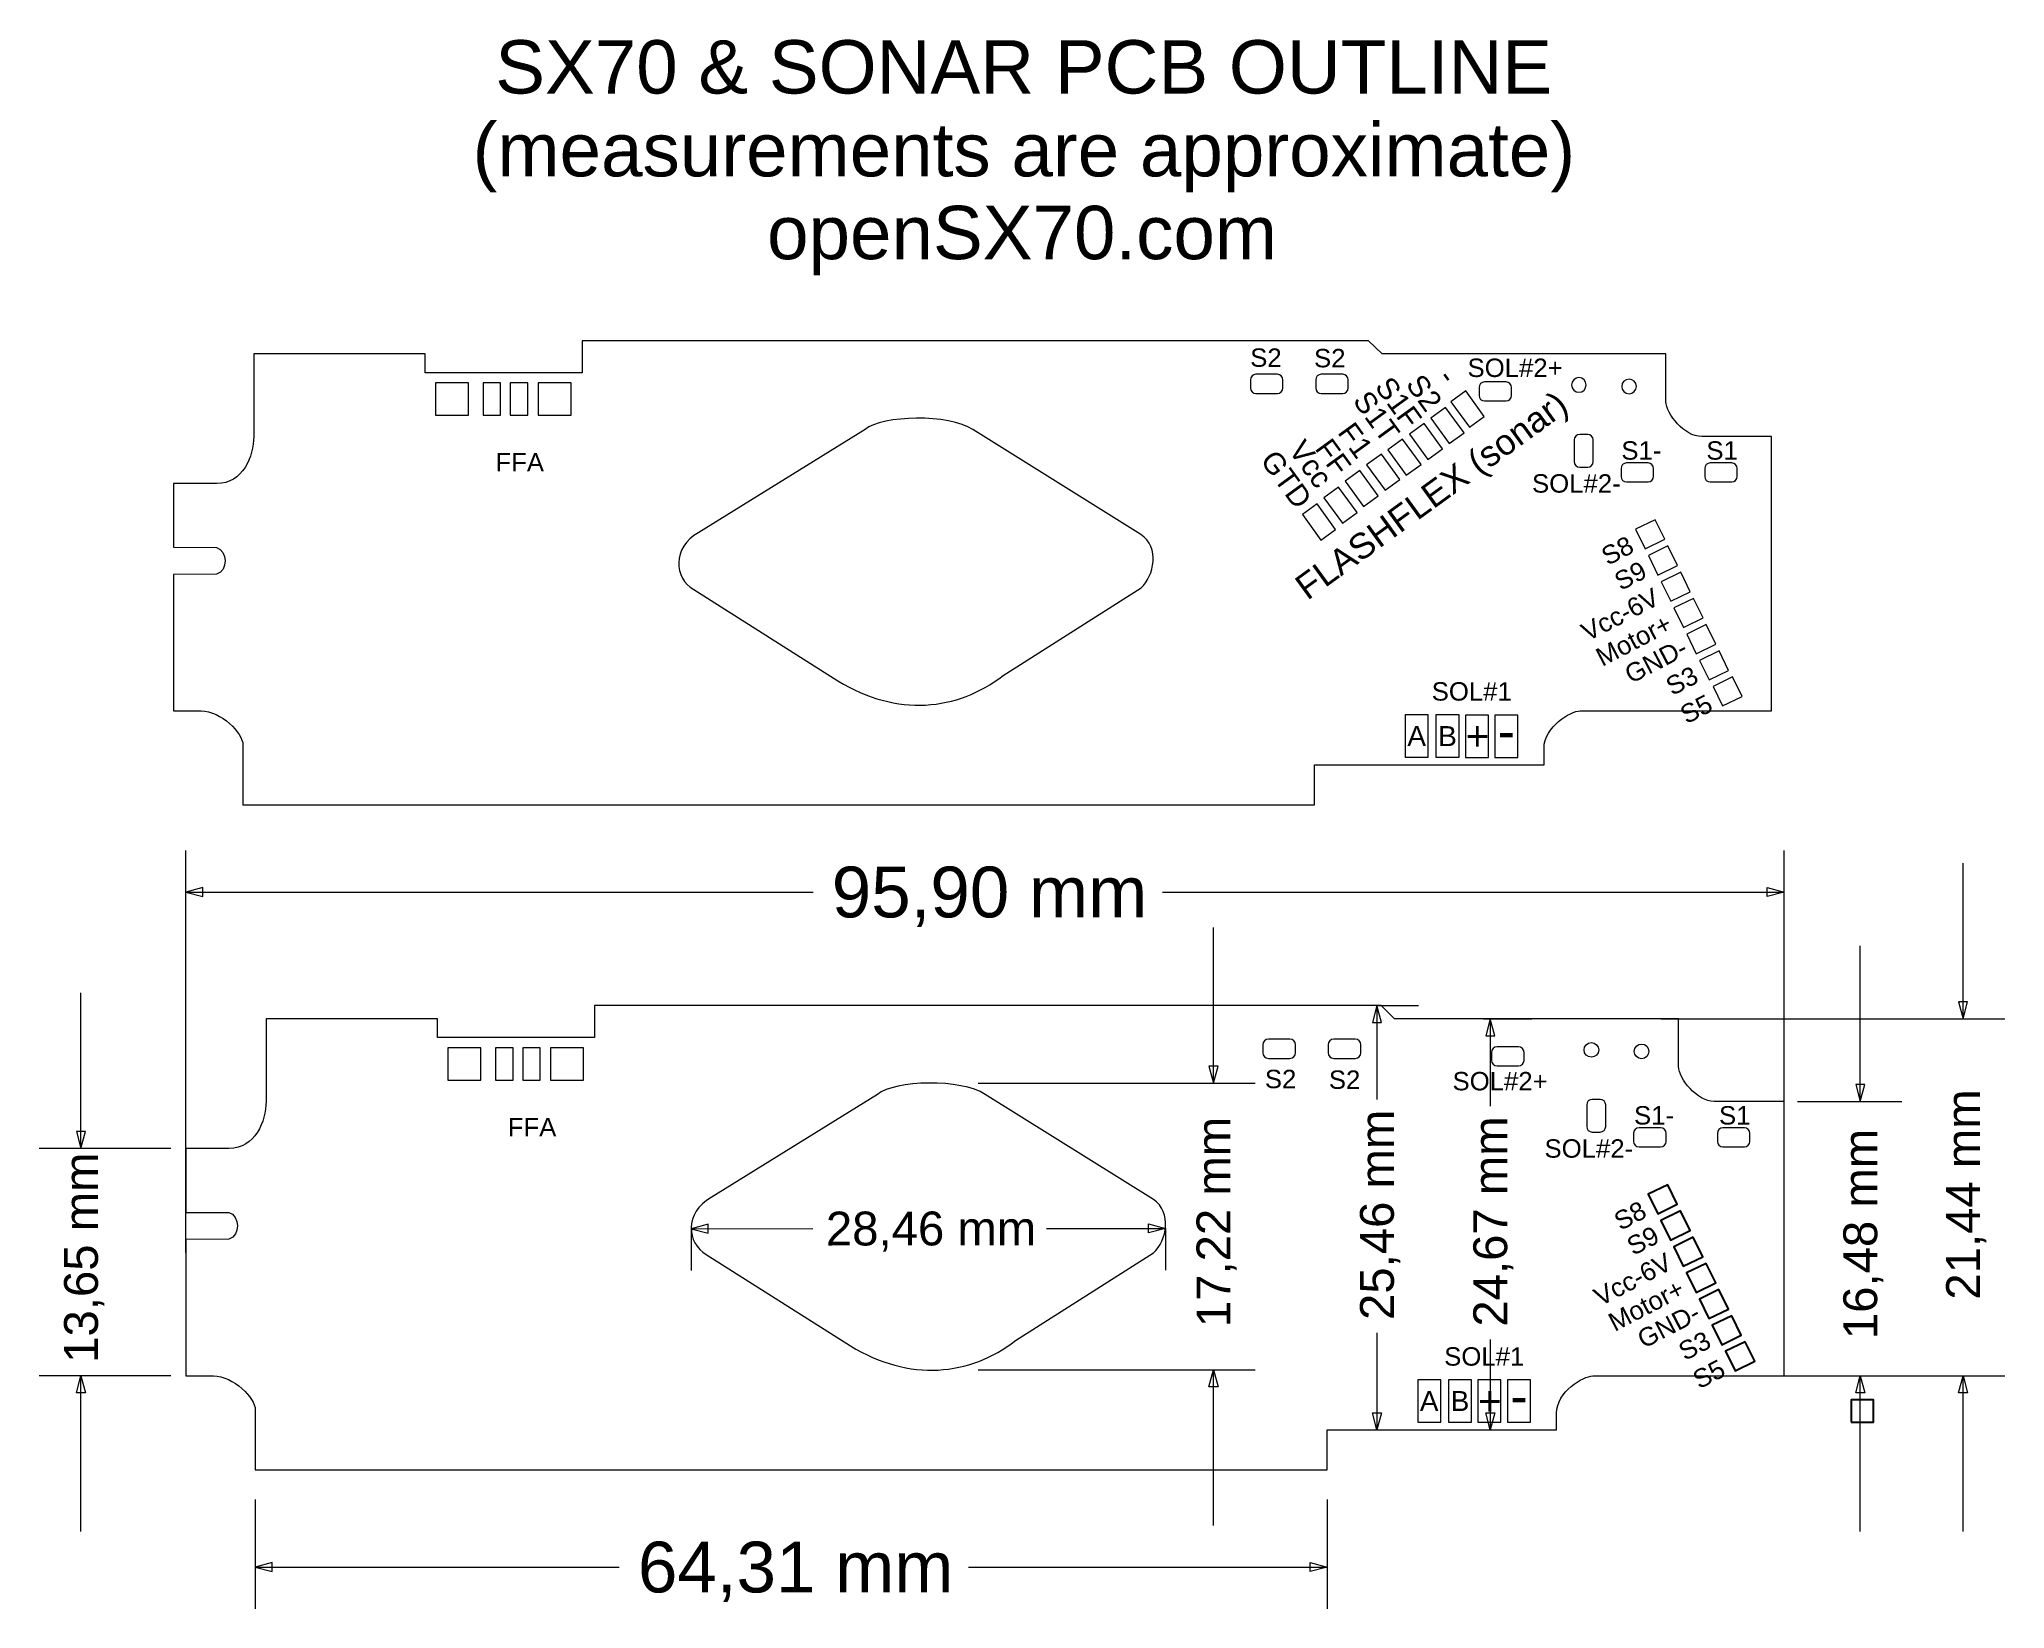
# Model space of a CAD drawing. Header units: millimetres. Extents: x -59 to 59, y -49 to 45.
import ezdxf
from ezdxf.lldxf.tags import DXFTag

# ---------------------------------------------------------------- set-up
doc = ezdxf.new("R2010")
doc.units = ezdxf.units.MM
doc.header["$MEASUREMENT"] = 0
doc.layers.add('Capa 1', color=7, linetype='Continuous')
doc.styles.add('0', font='arial.ttf', dxfattribs={"height": 1})
doc.styles.add('1', font='Arial', dxfattribs={"height": 1})
doc.styles.add('10', font='Arial', dxfattribs={"height": 1})
doc.styles.add('11', font='Arial', dxfattribs={"height": 1})
doc.styles.add('12', font='Arial', dxfattribs={"height": 1})
doc.styles.add('13', font='Arial', dxfattribs={"height": 1})
doc.styles.add('14', font='Arial', dxfattribs={"height": 1})
doc.styles.add('15', font='Arial', dxfattribs={"height": 1})
doc.styles.add('16', font='Arial', dxfattribs={"height": 1})
doc.styles.add('17', font='Arial', dxfattribs={"height": 1})
doc.styles.add('18', font='Arial', dxfattribs={"height": 1})
doc.styles.add('19', font='Arial', dxfattribs={"height": 1})
doc.styles.add('2', font='Arial', dxfattribs={"height": 1})
doc.styles.add('20', font='Arial', dxfattribs={"height": 1})
doc.styles.add('21', font='Arial', dxfattribs={"height": 1})
doc.styles.add('22', font='Arial', dxfattribs={"height": 1})
doc.styles.add('23', font='Arial', dxfattribs={"height": 1})
doc.styles.add('24', font='Arial', dxfattribs={"height": 1})
doc.styles.add('25', font='Arial', dxfattribs={"height": 1})
doc.styles.add('26', font='Arial', dxfattribs={"height": 1})
doc.styles.add('27', font='Arial', dxfattribs={"height": 1})
doc.styles.add('28', font='Arial', dxfattribs={"height": 1})
doc.styles.add('29', font='Arial', dxfattribs={"height": 1})
doc.styles.add('3', font='Arial', dxfattribs={"height": 1})
doc.styles.add('30', font='Arial', dxfattribs={"height": 1})
doc.styles.add('31', font='Arial', dxfattribs={"height": 1})
doc.styles.add('32', font='Arial', dxfattribs={"height": 1})
doc.styles.add('33', font='Arial', dxfattribs={"height": 1})
doc.styles.add('34', font='Arial', dxfattribs={"height": 1})
doc.styles.add('35', font='Arial', dxfattribs={"height": 1})
doc.styles.add('36', font='Arial', dxfattribs={"height": 1})
doc.styles.add('37', font='Arial', dxfattribs={"height": 1})
doc.styles.add('38', font='Arial', dxfattribs={"height": 1})
doc.styles.add('39', font='Arial', dxfattribs={"height": 1})
doc.styles.add('4', font='Arial', dxfattribs={"height": 1})
doc.styles.add('40', font='Arial', dxfattribs={"height": 1})
doc.styles.add('41', font='Arial', dxfattribs={"height": 1})
doc.styles.add('42', font='Arial', dxfattribs={"height": 1})
doc.styles.add('43', font='Arial', dxfattribs={"height": 1})
doc.styles.add('44', font='Arial', dxfattribs={"height": 1})
doc.styles.add('45', font='Arial', dxfattribs={"height": 1})
doc.styles.add('46', font='Arial', dxfattribs={"height": 1})
doc.styles.add('47', font='Arial', dxfattribs={"height": 1})
doc.styles.add('48', font='Arial', dxfattribs={"height": 1})
doc.styles.add('49', font='Arial', dxfattribs={"height": 1})
doc.styles.add('5', font='Arial', dxfattribs={"height": 1})
doc.styles.add('50', font='Arial', dxfattribs={"height": 1})
doc.styles.add('51', font='Arial', dxfattribs={"height": 1})
doc.styles.add('52', font='Arial', dxfattribs={"height": 1})
doc.styles.add('53', font='Arial', dxfattribs={"height": 1})
doc.styles.add('54', font='Arial', dxfattribs={"height": 1})
doc.styles.add('55', font='Arial', dxfattribs={"height": 1})
doc.styles.add('56', font='Arial', dxfattribs={"height": 1})
doc.styles.add('57', font='Arial', dxfattribs={"height": 1})
doc.styles.add('58', font='Arial', dxfattribs={"height": 1})
doc.styles.add('6', font='Arial', dxfattribs={"height": 1})
doc.styles.add('7', font='Arial', dxfattribs={"height": 1})
doc.styles.add('8', font='Arial', dxfattribs={"height": 1})
doc.styles.add('9', font='Arial', dxfattribs={"height": 1})
tags = doc.linetypes.add('New Line1', pattern=[0.2, 0.1, -0.1]).pattern_tags.tags
tags[6:7] = [DXFTag(74, 4), DXFTag(75, 0), DXFTag(340, '0'), DXFTag(46, 1.0), DXFTag(50, 0.0), DXFTag(44, 0.0), DXFTag(45, 0.0)]
tags[4:5] = [DXFTag(74, 4), DXFTag(75, 0), DXFTag(340, '0'), DXFTag(46, 1.0), DXFTag(50, 0.0), DXFTag(44, 0.0), DXFTag(45, 0.0)]
tags = doc.linetypes.add('New Line2', pattern=[0.2, 0.1, -0.1]).pattern_tags.tags
tags[6:7] = [DXFTag(74, 4), DXFTag(75, 0), DXFTag(340, '0'), DXFTag(46, 1.0), DXFTag(50, 0.0), DXFTag(44, 0.0), DXFTag(45, 0.0)]
tags[4:5] = [DXFTag(74, 4), DXFTag(75, 0), DXFTag(340, '0'), DXFTag(46, 1.0), DXFTag(50, 0.0), DXFTag(44, 0.0), DXFTag(45, 0.0)]
tags = doc.linetypes.add('New Line3', pattern=[0.2, 0.1, -0.1]).pattern_tags.tags
tags[6:7] = [DXFTag(74, 4), DXFTag(75, 0), DXFTag(340, '0'), DXFTag(46, 1.0), DXFTag(50, 0.0), DXFTag(44, 0.0), DXFTag(45, 0.0)]
tags[4:5] = [DXFTag(74, 4), DXFTag(75, 0), DXFTag(340, '0'), DXFTag(46, 1.0), DXFTag(50, 0.0), DXFTag(44, 0.0), DXFTag(45, 0.0)]
tags = doc.linetypes.add('New Line4', pattern=[0.2, 0.1, -0.1]).pattern_tags.tags
tags[6:7] = [DXFTag(74, 4), DXFTag(75, 0), DXFTag(340, '0'), DXFTag(46, 1.0), DXFTag(50, 0.0), DXFTag(44, 0.0), DXFTag(45, 0.0)]
tags[4:5] = [DXFTag(74, 4), DXFTag(75, 0), DXFTag(340, '0'), DXFTag(46, 1.0), DXFTag(50, 0.0), DXFTag(44, 0.0), DXFTag(45, 0.0)]
tags = doc.linetypes.add('New Line5', pattern=[0.2, 0.1, -0.1]).pattern_tags.tags
tags[6:7] = [DXFTag(74, 4), DXFTag(75, 0), DXFTag(340, '0'), DXFTag(46, 1.0), DXFTag(50, 0.0), DXFTag(44, 0.0), DXFTag(45, 0.0)]
tags[4:5] = [DXFTag(74, 4), DXFTag(75, 0), DXFTag(340, '0'), DXFTag(46, 1.0), DXFTag(50, 0.0), DXFTag(44, 0.0), DXFTag(45, 0.0)]
tags = doc.linetypes.add('New Line6', pattern=[0.2, 0.1, -0.1]).pattern_tags.tags
tags[6:7] = [DXFTag(74, 4), DXFTag(75, 0), DXFTag(340, '0'), DXFTag(46, 1.0), DXFTag(50, 0.0), DXFTag(44, 0.0), DXFTag(45, 0.0)]
tags[4:5] = [DXFTag(74, 4), DXFTag(75, 0), DXFTag(340, '0'), DXFTag(46, 1.0), DXFTag(50, 0.0), DXFTag(44, 0.0), DXFTag(45, 0.0)]
tags = doc.linetypes.add('New Line7', pattern=[0.2, 0.1, -0.1]).pattern_tags.tags
tags[6:7] = [DXFTag(74, 4), DXFTag(75, 0), DXFTag(340, '0'), DXFTag(46, 1.0), DXFTag(50, 0.0), DXFTag(44, 0.0), DXFTag(45, 0.0)]
tags[4:5] = [DXFTag(74, 4), DXFTag(75, 0), DXFTag(340, '0'), DXFTag(46, 1.0), DXFTag(50, 0.0), DXFTag(44, 0.0), DXFTag(45, 0.0)]
tags = doc.linetypes.add('New Line8', pattern=[0.2, 0.1, -0.1]).pattern_tags.tags
tags[6:7] = [DXFTag(74, 4), DXFTag(75, 0), DXFTag(340, '0'), DXFTag(46, 1.0), DXFTag(50, 0.0), DXFTag(44, 0.0), DXFTag(45, 0.0)]
tags[4:5] = [DXFTag(74, 4), DXFTag(75, 0), DXFTag(340, '0'), DXFTag(46, 1.0), DXFTag(50, 0.0), DXFTag(44, 0.0), DXFTag(45, 0.0)]

msp = doc.modelspace()

# ---------------------------------------------------------------- texts
at = {"layer": 'Capa 1'}
for s, style, p in [('SX70 & SONAR PCB OUTLINE', '26', (-31.52, 41.49)), ('(measurements are approximate)', '27', (-32.88, 36.52)), ('openSX70.com', '28', (-15.21, 31.55))]:
    msp.add_text(s, height=3.2037, dxfattribs=dict(at, style=style)).set_placement(p)
at = {"layer": 'Capa 1', "color": 254}
for s, height, style, p in [('S2', 1.105, '37', (13.78, 25.09)), ('S2', 1.105, '38', (17.61, 25.06)), ('SOL#2+', 1.105, '30', (26.82, 24.48)), ('FFA', 1.105, '47', (-31.51, 18.81)), ('A', 1.2, '32', (23.21, 2.34)), ('B', 1.2, '33', (25.06, 2.33)), ('S2', 1.105, '8', (14.66, -18.2)), ('S2', 1.105, '9', (18.5, -18.24)), ('SOL#2+', 1.105, '1', (25.92, -18.33)), ('FFA', 1.105, '18', (-30.77, -21.09)), ('A', 1.2, '3', (23.96, -37.57)), ('B', 1.2, '4', (25.81, -37.57))]:
    msp.add_text(s, height=height, dxfattribs=dict(at, style=style)).set_placement(p)
at = {"layer": 'Capa 1', "oblique": 0}
for s, height, rotation, style, p in [('S1T', 1.27, -54, '53', (19.89, 23.05)), ('S1F', 1.27, -54, '54', (21.21, 23.89)), ('S2', 1.27, -54, '55', (23.07, 24.04)), ('-', 1.27, -54, '56', (24.98, 24.42)), ('FLASHFLEX (sonar)', 1.5224, 36, '48', (17.21, 11.04)), ('F1', 1.27, -54, '52', (18.98, 21.15)), ('Vcc', 1.27, -54, '50', (16.03, 20.09)), ('FF', 1.27, -54, '51', (17.61, 20.18)), ('GTD', 1.27, -54, '49', (14.34, 19.48))]:
    msp.add_text(s, height=height, rotation=rotation, dxfattribs=dict(at, style=style)).set_placement(p)
at = {"layer": 'Capa 1', "color": 253}
for s, height, style, p in [('S1-', 1.105, '29', (36.05, 19.52)), ('S1', 1.105, '46', (41.15, 19.52)), ('SOL#2-', 1.105, '31', (30.69, 17.54)), ('SOL#1', 1.105, '36', (24.67, 5.06)), ('+', 1.74, '34', (26.7, 2.07)), ('-', 2.23, '35', (28.63, 2.12)), ('S1-', 1.105, '0', (36.81, -20.38)), ('S1', 1.105, '17', (41.91, -20.38)), ('SOL#2-', 1.105, '2', (31.44, -22.37)), ('SOL#1', 1.105, '7', (25.42, -34.85)), ('+', 1.74, '5', (27.45, -37.84)), ('-', 2.23, '6', (29.38, -37.78))]:
    msp.add_text(s, height=height, dxfattribs=dict(at, style=style)).set_placement(p)
at = {"layer": 'Capa 1', "color": 253, "oblique": 0}
for s, style, p in [('S8', '39', (35.23, 13.14)), ('S9', '41', (36.01, 11.63)), ('Vcc-6V', '42', (34.02, 8.59)), ('Motor+', '43', (34.9, 7.08)), ('GND-', '44', (36.63, 6.05)), ('S3', '40', (39.1, 5.33)), ('S5', '45', (39.96, 3.63)), ('S8', '10', (35.99, -26.77)), ('S9', '12', (36.76, -28.27)), ('Vcc-6V', '13', (34.78, -31.31)), ('Motor+', '14', (35.65, -32.83)), ('GND-', '15', (37.39, -33.85)), ('S3', '11', (39.86, -34.58)), ('S5', '16', (40.72, -36.28))]:
    msp.add_text(s, height=1.105, rotation=27.5236, dxfattribs=dict(at, style=style)).set_placement(p)
at = {"layer": 'Capa 1', "color": 155}
for s, height, rotation, style, p in [('95,90 mm', 3.048, 0.0001, '20', (-11.33, -7.95)), ('21,44 mm', 2.032, 90, '24', (57.57, -30.89)), ('25,46 mm', 2.032, 89.9995, '22', (22.4, -32.11)), ('17,22 mm', 2.032, 89.9993, '25', (12.59, -32.54)), ('24,67 mm', 2.032, 89.9998, '23', (29.2, -32.51)), ('16,48 mm', 2.032, 90, '58', (51.4, -33.26)), ('13,65 mm', 2.032, 90, '57', (-55.36, -34.68)), ('28,46 mm', 2.032, 0.0473, '21', (-11.68, -27.64)), ('64,31 mm', 3.048, -0.0001, '19', (-22.96, -48.46))]:
    msp.add_text(s, height=height, rotation=rotation, dxfattribs=dict(at, style=style)).set_placement(p)

# ---------------------------------------------------------------- linework, layer by layer
at = {"layer": 'Capa 1', "color": 7, "lineweight": 9}
for points in [[(-35.11, 22.18), (-33.13, 22.18), (-33.13, 24.13), (-35.11, 24.13), (-35.11, 22.18)], [(26.69, 1.65), (28.07, 1.65), (28.07, 4.19), (26.69, 4.19), (26.69, 1.65)], [(28.46, 1.65), (29.84, 1.65), (29.84, 4.19), (28.46, 4.19), (28.46, 1.65)], [(-34.37, -17.72), (-32.39, -17.72), (-32.39, -15.77), (-34.37, -15.77), (-34.37, -17.72)], [(-31.51, -17.72), (-30.45, -17.72), (-30.45, -15.77), (-31.51, -15.77), (-31.51, -17.72)], [(-29.87, -17.72), (-28.82, -17.72), (-28.82, -15.77), (-29.87, -15.77), (-29.87, -17.72)], [(-28.2, -17.72), (-26.22, -17.72), (-26.22, -15.77), (-28.2, -15.77), (-28.2, -17.72)], [(27.44, -38.25), (28.82, -38.25), (28.82, -35.71), (27.44, -35.71), (27.44, -38.25)], [(29.21, -38.25), (30.59, -38.25), (30.59, -35.71), (29.21, -35.71), (29.21, -38.25)]]:
    msp.add_lwpolyline(points, close=True, dxfattribs=at)
at = {"layer": 'Capa 1', "color": 251, "lineweight": 9}
for points in [[(23.08, 1.67), (24.46, 1.67), (24.46, 4.21), (23.08, 4.21), (23.08, 1.67)], [(23.08, 1.67), (24.46, 1.67), (24.46, 4.21), (23.08, 4.21), (23.08, 1.67)], [(24.92, 1.66), (26.31, 1.66), (26.31, 4.2), (24.92, 4.2), (24.92, 1.66)], [(24.92, 1.66), (26.31, 1.66), (26.31, 4.2), (24.92, 4.2), (24.92, 1.66)], [(28.46, 1.65), (29.84, 1.65), (29.84, 4.19), (28.46, 4.19), (28.46, 1.65)]]:
    msp.add_lwpolyline(points, close=True, dxfattribs=at)
at = {"layer": 'Capa 1', "lineweight": 9}
for points in [[(23.83, -38.24), (25.21, -38.24), (25.21, -35.7), (23.83, -35.7), (23.83, -38.24)], [(25.68, -38.24), (27.06, -38.24), (27.06, -35.7), (25.68, -35.7), (25.68, -38.24)], [(29.21, -38.25), (30.59, -38.25), (30.59, -35.71), (29.21, -35.71), (29.21, -38.25)]]:
    msp.add_lwpolyline(points, close=True, dxfattribs=at)
at = {"layer": 'Capa 1', "color": 254, "lineweight": 9}
for points in [[(23.83, -38.24), (25.21, -38.24), (25.21, -35.7), (23.83, -35.7), (23.83, -38.24)], [(25.68, -38.24), (27.06, -38.24), (27.06, -35.7), (25.68, -35.7), (25.68, -38.24)]]:
    msp.add_lwpolyline(points, close=True, dxfattribs=at)
at = {"layer": 'Capa 1'}
msp.add_lwpolyline([(49.84, -38.24), (51.17, -38.24), (51.17, -36.91), (49.84, -36.91), (49.84, -38.24)], close=True, dxfattribs=at)
msp.add_lwpolyline([(49.84, -38.24), (51.17, -38.24), (51.17, -36.91), (49.84, -36.91), (49.84, -38.24)], close=True, dxfattribs=at)
msp.add_lwpolyline([(49.84, -38.24), (51.17, -38.24), (51.17, -36.91), (49.84, -36.91), (49.84, -38.24)], close=True, dxfattribs=at)
at = {"layer": 'Capa 1', "color": 254, "lineweight": 9}
for centre in [(34.25, -15.9), (34.25, -15.9), (37.26, -15.99), (37.26, -15.99)]:
    msp.add_ellipse(centre, major_axis=(0, 0.439), ratio=1, dxfattribs=at)
at = {"layer": 'Capa 1', "color": 251, "lineweight": 9}
for points, knots in [([(40.87, 20.91), (40.87, 20.91), (40.94, 20.91), (40.94, 20.91), (40.94, 20.91), (40.94, 20.91), (45.05, 20.91), (45.05, 20.91), (45.05, 20.91), (45.05, 20.91), (45.05, 4.44), (45.05, 4.44), (45.05, 4.44), (45.05, 4.44), (33.57, 4.44), (33.57, 4.44), (33.57, 4.44), (33.02, 4.44), (31.41, 3.5), (31.41, 2.2), (31.41, 2.2), (31.41, 2.2), (31.41, 1.21), (31.41, 1.21), (31.41, 1.21), (31.41, 1.21), (17.64, 1.21), (17.64, 1.21), (17.64, 1.21), (17.64, 1.21), (17.64, -1.2), (17.64, -1.2), (17.64, -1.2), (17.64, -1.2), (-46.66, -1.2), (-46.66, -1.2), (-46.66, -1.2), (-46.66, -1.2), (-46.66, 2.4), (-46.66, 2.4), (-46.66, 2.4), (-46.66, 3.12), (-47.97, 4.44), (-49.17, 4.44), (-49.17, 4.44), (-49.17, 4.44), (-50.83, 4.44), (-50.83, 4.44), (-50.83, 4.44), (-50.83, 4.44), (-50.83, 12.62), (-50.83, 12.62), (-50.83, 12.62), (-50.83, 12.62), (-48.24, 12.64), (-48.24, 12.64), (-48.24, 12.64), (-47.55, 12.85), (-47.56, 14.05), (-48.24, 14.25), (-48.24, 14.25), (-48.24, 14.25), (-50.83, 14.26), (-50.83, 14.26), (-50.83, 14.26), (-50.83, 14.26), (-50.83, 18.08), (-50.83, 18.08), (-50.83, 18.08), (-50.83, 18.08), (-48.24, 18.08), (-48.24, 18.08), (-48.24, 18.08), (-46.66, 18.08), (-46.01, 19.73), (-46.01, 20.91), (-46.01, 20.91), (-46.01, 20.91), (-46.01, 25.87), (-46.01, 25.87), (-46.01, 25.87), (-46.01, 25.87), (-35.73, 25.87), (-35.73, 25.87), (-35.73, 25.87), (-35.73, 25.87), (-35.73, 24.74), (-35.73, 24.74), (-35.73, 24.74), (-35.73, 24.74), (-26.3, 24.74), (-26.3, 24.74), (-26.3, 24.74), (-26.3, 24.74), (-26.3, 26.66), (-26.3, 26.66), (-26.3, 26.66), (-26.3, 26.66), (20.88, 26.66), (20.88, 26.66), (20.88, 26.66), (20.88, 26.66), (21.69, 25.87), (21.69, 25.87), (21.69, 25.87), (21.69, 25.87), (38.72, 25.87), (38.72, 25.87), (38.72, 25.87), (38.72, 25.87), (38.72, 23.01), (38.72, 23.01), (38.72, 23.01), (38.76, 22.25), (39.82, 20.91), (40.87, 20.91)], [0, 0, 0, 0, 0.033333, 0.033333, 0.033333, 0.033333, 0.066667, 0.066667, 0.066667, 0.066667, 0.1, 0.1, 0.1, 0.1, 0.133333, 0.133333, 0.133333, 0.133333, 0.166667, 0.166667, 0.166667, 0.166667, 0.2, 0.2, 0.2, 0.2, 0.233333, 0.233333, 0.233333, 0.233333, 0.266667, 0.266667, 0.266667, 0.266667, 0.3, 0.3, 0.3, 0.3, 0.333333, 0.333333, 0.333333, 0.333333, 0.366667, 0.366667, 0.366667, 0.366667, 0.4, 0.4, 0.4, 0.4, 0.433333, 0.433333, 0.433333, 0.433333, 0.466667, 0.466667, 0.466667, 0.466667, 0.5, 0.5, 0.5, 0.5, 0.533333, 0.533333, 0.533333, 0.533333, 0.566667, 0.566667, 0.566667, 0.566667, 0.6, 0.6, 0.6, 0.6, 0.633333, 0.633333, 0.633333, 0.633333, 0.666667, 0.666667, 0.666667, 0.666667, 0.7, 0.7, 0.7, 0.7, 0.733333, 0.733333, 0.733333, 0.733333, 0.766667, 0.766667, 0.766667, 0.766667, 0.8, 0.8, 0.8, 0.8, 0.833333, 0.833333, 0.833333, 0.833333, 0.866667, 0.866667, 0.866667, 0.866667, 0.9, 0.9, 0.9, 0.9, 0.933333, 0.933333, 0.933333, 0.933333, 1, 1, 1, 1]), ([(25.82, 22.99), (25.82, 22.99), (26.71, 23.64), (26.71, 23.64), (26.71, 23.64), (26.71, 23.64), (27.81, 22.11), (27.81, 22.11), (27.81, 22.11), (27.81, 22.11), (26.93, 21.47), (26.93, 21.47), (26.93, 21.47), (26.93, 21.47), (25.82, 22.99), (25.82, 22.99)], [0, 0, 0, 0, 0.2, 0.2, 0.2, 0.2, 0.4, 0.4, 0.4, 0.4, 0.6, 0.6, 0.6, 0.6, 1, 1, 1, 1]), ([(24.62, 22), (24.62, 22), (25.5, 22.64), (25.5, 22.64), (25.5, 22.64), (25.5, 22.64), (26.61, 21.12), (26.61, 21.12), (26.61, 21.12), (26.61, 21.12), (25.72, 20.48), (25.72, 20.48), (25.72, 20.48), (25.72, 20.48), (24.62, 22), (24.62, 22)], [0, 0, 0, 0, 0.2, 0.2, 0.2, 0.2, 0.4, 0.4, 0.4, 0.4, 0.6, 0.6, 0.6, 0.6, 1, 1, 1, 1]), ([(-19.31, 15.15), (-19.31, 15.15), (-9.33, 21.33), (-9.33, 21.33), (-9.33, 21.33), (-8.31, 22.19), (-4.27, 22.28), (-2.87, 21.33), (-2.87, 21.33), (-2.87, 21.33), (7.22, 15.03), (7.22, 15.03), (7.22, 15.03), (8.36, 14.26), (8.03, 12.55), (7.23, 11.82), (7.23, 11.82), (7.23, 11.82), (-1.05, 6.56), (-1.05, 6.56), (-1.05, 6.56), (-3.8, 4.44), (-7.4, 4.08), (-10.96, 6.24), (-10.96, 6.24), (-10.96, 6.24), (-19.61, 11.73), (-19.61, 11.73), (-19.61, 11.73), (-20.78, 12.39), (-20.94, 14.24), (-19.31, 15.15)], [0, 0, 0, 0, 0.111111, 0.111111, 0.111111, 0.111111, 0.222222, 0.222222, 0.222222, 0.222222, 0.333333, 0.333333, 0.333333, 0.333333, 0.444444, 0.444444, 0.444444, 0.444444, 0.555556, 0.555556, 0.555556, 0.555556, 0.666667, 0.666667, 0.666667, 0.666667, 0.777778, 0.777778, 0.777778, 0.777778, 1, 1, 1, 1]), ([(23.33, 21.04), (23.33, 21.04), (24.21, 21.68), (24.21, 21.68), (24.21, 21.68), (24.21, 21.68), (25.32, 20.16), (25.32, 20.16), (25.32, 20.16), (25.32, 20.16), (24.43, 19.52), (24.43, 19.52), (24.43, 19.52), (24.43, 19.52), (23.33, 21.04), (23.33, 21.04)], [0, 0, 0, 0, 0.2, 0.2, 0.2, 0.2, 0.4, 0.4, 0.4, 0.4, 0.6, 0.6, 0.6, 0.6, 1, 1, 1, 1]), ([(22.04, 20.1), (22.04, 20.1), (22.92, 20.74), (22.92, 20.74), (22.92, 20.74), (22.92, 20.74), (24.03, 19.22), (24.03, 19.22), (24.03, 19.22), (24.03, 19.22), (23.14, 18.58), (23.14, 18.58), (23.14, 18.58), (23.14, 18.58), (22.04, 20.1), (22.04, 20.1)], [0, 0, 0, 0, 0.2, 0.2, 0.2, 0.2, 0.4, 0.4, 0.4, 0.4, 0.6, 0.6, 0.6, 0.6, 1, 1, 1, 1]), ([(19.47, 18.23), (19.47, 18.23), (20.36, 18.87), (20.36, 18.87), (20.36, 18.87), (20.36, 18.87), (21.46, 17.35), (21.46, 17.35), (21.46, 17.35), (21.46, 17.35), (20.58, 16.71), (20.58, 16.71), (20.58, 16.71), (20.58, 16.71), (19.47, 18.23), (19.47, 18.23)], [0, 0, 0, 0, 0.2, 0.2, 0.2, 0.2, 0.4, 0.4, 0.4, 0.4, 0.6, 0.6, 0.6, 0.6, 1, 1, 1, 1]), ([(20.76, 19.21), (20.76, 19.21), (21.65, 19.85), (21.65, 19.85), (21.65, 19.85), (21.65, 19.85), (22.75, 18.32), (22.75, 18.32), (22.75, 18.32), (22.75, 18.32), (21.87, 17.68), (21.87, 17.68), (21.87, 17.68), (21.87, 17.68), (20.76, 19.21), (20.76, 19.21)], [0, 0, 0, 0, 0.2, 0.2, 0.2, 0.2, 0.4, 0.4, 0.4, 0.4, 0.6, 0.6, 0.6, 0.6, 1, 1, 1, 1]), ([(18.2, 17.22), (18.2, 17.22), (19.08, 17.87), (19.08, 17.87), (19.08, 17.87), (19.08, 17.87), (20.19, 16.34), (20.19, 16.34), (20.19, 16.34), (20.19, 16.34), (19.31, 15.7), (19.31, 15.7), (19.31, 15.7), (19.31, 15.7), (18.2, 17.22), (18.2, 17.22)], [0, 0, 0, 0, 0.2, 0.2, 0.2, 0.2, 0.4, 0.4, 0.4, 0.4, 0.6, 0.6, 0.6, 0.6, 1, 1, 1, 1]), ([(16.91, 16.22), (16.91, 16.22), (17.79, 16.86), (17.79, 16.86), (17.79, 16.86), (17.79, 16.86), (18.9, 15.33), (18.9, 15.33), (18.9, 15.33), (18.9, 15.33), (18.02, 14.69), (18.02, 14.69), (18.02, 14.69), (18.02, 14.69), (16.91, 16.22), (16.91, 16.22)], [0, 0, 0, 0, 0.2, 0.2, 0.2, 0.2, 0.4, 0.4, 0.4, 0.4, 0.6, 0.6, 0.6, 0.6, 1, 1, 1, 1]), ([(38.07, 15.91), (38.07, 15.91), (38.65, 14.74), (38.65, 14.74), (38.65, 14.74), (38.65, 14.74), (37.47, 14.17), (37.47, 14.17), (37.47, 14.17), (37.47, 14.17), (36.9, 15.34), (36.9, 15.34), (36.9, 15.34), (36.9, 15.34), (38.07, 15.91), (38.07, 15.91)], [0, 0, 0, 0, 0.2, 0.2, 0.2, 0.2, 0.4, 0.4, 0.4, 0.4, 0.6, 0.6, 0.6, 0.6, 1, 1, 1, 1]), ([(38.84, 14.34), (38.84, 14.34), (39.41, 13.16), (39.41, 13.16), (39.41, 13.16), (39.41, 13.16), (38.24, 12.59), (38.24, 12.59), (38.24, 12.59), (38.24, 12.59), (37.67, 13.77), (37.67, 13.77), (37.67, 13.77), (37.67, 13.77), (38.84, 14.34), (38.84, 14.34)], [0, 0, 0, 0, 0.2, 0.2, 0.2, 0.2, 0.4, 0.4, 0.4, 0.4, 0.6, 0.6, 0.6, 0.6, 1, 1, 1, 1]), ([(39.61, 12.76), (39.61, 12.76), (40.18, 11.59), (40.18, 11.59), (40.18, 11.59), (40.18, 11.59), (39.01, 11.02), (39.01, 11.02), (39.01, 11.02), (39.01, 11.02), (38.43, 12.19), (38.43, 12.19), (38.43, 12.19), (38.43, 12.19), (39.61, 12.76), (39.61, 12.76)], [0, 0, 0, 0, 0.2, 0.2, 0.2, 0.2, 0.4, 0.4, 0.4, 0.4, 0.6, 0.6, 0.6, 0.6, 1, 1, 1, 1]), ([(40.38, 11.19), (40.38, 11.19), (40.95, 10.02), (40.95, 10.02), (40.95, 10.02), (40.95, 10.02), (39.77, 9.44), (39.77, 9.44), (39.77, 9.44), (39.77, 9.44), (39.2, 10.62), (39.2, 10.62), (39.2, 10.62), (39.2, 10.62), (40.38, 11.19), (40.38, 11.19)], [0, 0, 0, 0, 0.2, 0.2, 0.2, 0.2, 0.4, 0.4, 0.4, 0.4, 0.6, 0.6, 0.6, 0.6, 1, 1, 1, 1]), ([(41.14, 9.62), (41.14, 9.62), (41.72, 8.44), (41.72, 8.44), (41.72, 8.44), (41.72, 8.44), (40.54, 7.87), (40.54, 7.87), (40.54, 7.87), (40.54, 7.87), (39.97, 9.04), (39.97, 9.04), (39.97, 9.04), (39.97, 9.04), (41.14, 9.62), (41.14, 9.62)], [0, 0, 0, 0, 0.2, 0.2, 0.2, 0.2, 0.4, 0.4, 0.4, 0.4, 0.6, 0.6, 0.6, 0.6, 1, 1, 1, 1]), ([(41.91, 8.04), (41.91, 8.04), (42.48, 6.87), (42.48, 6.87), (42.48, 6.87), (42.48, 6.87), (41.31, 6.3), (41.31, 6.3), (41.31, 6.3), (41.31, 6.3), (40.74, 7.47), (40.74, 7.47), (40.74, 7.47), (40.74, 7.47), (41.91, 8.04), (41.91, 8.04)], [0, 0, 0, 0, 0.2, 0.2, 0.2, 0.2, 0.4, 0.4, 0.4, 0.4, 0.6, 0.6, 0.6, 0.6, 1, 1, 1, 1]), ([(42.72, 6.49), (42.72, 6.49), (43.29, 5.31), (43.29, 5.31), (43.29, 5.31), (43.29, 5.31), (42.12, 4.74), (42.12, 4.74), (42.12, 4.74), (42.12, 4.74), (41.55, 5.91), (41.55, 5.91), (41.55, 5.91), (41.55, 5.91), (42.72, 6.49), (42.72, 6.49)], [0, 0, 0, 0, 0.2, 0.2, 0.2, 0.2, 0.4, 0.4, 0.4, 0.4, 0.6, 0.6, 0.6, 0.6, 1, 1, 1, 1])]:
    msp.add_open_spline(points, degree=3, knots=knots, dxfattribs=at)
at = {"layer": 'Capa 1', "color": 7, "lineweight": 9}
for points, knots in [([(-32.25, 24.13), (-32.25, 24.13), (-31.2, 24.13), (-31.2, 24.13), (-31.2, 24.13), (-31.2, 24.13), (-31.2, 22.18), (-31.2, 22.18), (-31.2, 22.18), (-31.2, 22.18), (-32.25, 22.18), (-32.25, 22.18), (-32.25, 22.18), (-32.25, 22.18), (-32.25, 24.13), (-32.25, 24.13)], [0, 0, 0, 0, 0.2, 0.2, 0.2, 0.2, 0.4, 0.4, 0.4, 0.4, 0.6, 0.6, 0.6, 0.6, 1, 1, 1, 1]), ([(-30.62, 24.13), (-30.62, 24.13), (-29.56, 24.13), (-29.56, 24.13), (-29.56, 24.13), (-29.56, 24.13), (-29.56, 22.18), (-29.56, 22.18), (-29.56, 22.18), (-29.56, 22.18), (-30.62, 22.18), (-30.62, 22.18), (-30.62, 22.18), (-30.62, 22.18), (-30.62, 24.13), (-30.62, 24.13)], [0, 0, 0, 0, 0.2, 0.2, 0.2, 0.2, 0.4, 0.4, 0.4, 0.4, 0.6, 0.6, 0.6, 0.6, 1, 1, 1, 1]), ([(-28.95, 24.13), (-28.95, 24.13), (-26.96, 24.13), (-26.96, 24.13), (-26.96, 24.13), (-26.96, 24.13), (-26.96, 22.18), (-26.96, 22.18), (-26.96, 22.18), (-26.96, 22.18), (-28.95, 22.18), (-28.95, 22.18), (-28.95, 22.18), (-28.95, 22.18), (-28.95, 24.13), (-28.95, 24.13)], [0, 0, 0, 0, 0.2, 0.2, 0.2, 0.2, 0.4, 0.4, 0.4, 0.4, 0.6, 0.6, 0.6, 0.6, 1, 1, 1, 1]), ([(38.07, 15.91), (38.07, 15.91), (38.65, 14.74), (38.65, 14.74), (38.65, 14.74), (38.65, 14.74), (37.47, 14.17), (37.47, 14.17), (37.47, 14.17), (37.47, 14.17), (36.9, 15.34), (36.9, 15.34), (36.9, 15.34), (36.9, 15.34), (38.07, 15.91), (38.07, 15.91)], [0, 0, 0, 0, 0.2, 0.2, 0.2, 0.2, 0.4, 0.4, 0.4, 0.4, 0.6, 0.6, 0.6, 0.6, 1, 1, 1, 1]), ([(38.84, 14.34), (38.84, 14.34), (39.41, 13.16), (39.41, 13.16), (39.41, 13.16), (39.41, 13.16), (38.24, 12.59), (38.24, 12.59), (38.24, 12.59), (38.24, 12.59), (37.67, 13.77), (37.67, 13.77), (37.67, 13.77), (37.67, 13.77), (38.84, 14.34), (38.84, 14.34)], [0, 0, 0, 0, 0.2, 0.2, 0.2, 0.2, 0.4, 0.4, 0.4, 0.4, 0.6, 0.6, 0.6, 0.6, 1, 1, 1, 1]), ([(39.61, 12.76), (39.61, 12.76), (40.18, 11.59), (40.18, 11.59), (40.18, 11.59), (40.18, 11.59), (39.01, 11.02), (39.01, 11.02), (39.01, 11.02), (39.01, 11.02), (38.43, 12.19), (38.43, 12.19), (38.43, 12.19), (38.43, 12.19), (39.61, 12.76), (39.61, 12.76)], [0, 0, 0, 0, 0.2, 0.2, 0.2, 0.2, 0.4, 0.4, 0.4, 0.4, 0.6, 0.6, 0.6, 0.6, 1, 1, 1, 1]), ([(40.38, 11.19), (40.38, 11.19), (40.95, 10.02), (40.95, 10.02), (40.95, 10.02), (40.95, 10.02), (39.77, 9.44), (39.77, 9.44), (39.77, 9.44), (39.77, 9.44), (39.2, 10.62), (39.2, 10.62), (39.2, 10.62), (39.2, 10.62), (40.38, 11.19), (40.38, 11.19)], [0, 0, 0, 0, 0.2, 0.2, 0.2, 0.2, 0.4, 0.4, 0.4, 0.4, 0.6, 0.6, 0.6, 0.6, 1, 1, 1, 1]), ([(41.14, 9.62), (41.14, 9.62), (41.72, 8.44), (41.72, 8.44), (41.72, 8.44), (41.72, 8.44), (40.54, 7.87), (40.54, 7.87), (40.54, 7.87), (40.54, 7.87), (39.97, 9.04), (39.97, 9.04), (39.97, 9.04), (39.97, 9.04), (41.14, 9.62), (41.14, 9.62)], [0, 0, 0, 0, 0.2, 0.2, 0.2, 0.2, 0.4, 0.4, 0.4, 0.4, 0.6, 0.6, 0.6, 0.6, 1, 1, 1, 1]), ([(41.91, 8.04), (41.91, 8.04), (42.48, 6.87), (42.48, 6.87), (42.48, 6.87), (42.48, 6.87), (41.31, 6.3), (41.31, 6.3), (41.31, 6.3), (41.31, 6.3), (40.74, 7.47), (40.74, 7.47), (40.74, 7.47), (40.74, 7.47), (41.91, 8.04), (41.91, 8.04)], [0, 0, 0, 0, 0.2, 0.2, 0.2, 0.2, 0.4, 0.4, 0.4, 0.4, 0.6, 0.6, 0.6, 0.6, 1, 1, 1, 1]), ([(42.72, 6.49), (42.72, 6.49), (43.29, 5.31), (43.29, 5.31), (43.29, 5.31), (43.29, 5.31), (42.12, 4.74), (42.12, 4.74), (42.12, 4.74), (42.12, 4.74), (41.55, 5.91), (41.55, 5.91), (41.55, 5.91), (41.55, 5.91), (42.72, 6.49), (42.72, 6.49)], [0, 0, 0, 0, 0.2, 0.2, 0.2, 0.2, 0.4, 0.4, 0.4, 0.4, 0.6, 0.6, 0.6, 0.6, 1, 1, 1, 1]), ([(37.11, -20.58), (37.11, -20.58), (38.4, -20.58), (38.4, -20.58), (38.4, -20.58), (38.59, -20.58), (38.74, -20.73), (38.74, -20.91), (38.74, -20.91), (38.74, -20.91), (38.74, -21.39), (38.74, -21.39), (38.74, -21.39), (38.74, -21.57), (38.59, -21.72), (38.4, -21.72), (38.4, -21.72), (38.4, -21.72), (37.11, -21.72), (37.11, -21.72), (37.11, -21.72), (36.93, -21.72), (36.78, -21.57), (36.78, -21.39), (36.78, -21.39), (36.78, -21.39), (36.78, -20.91), (36.78, -20.91), (36.78, -20.91), (36.78, -20.73), (36.93, -20.58), (37.11, -20.58)], [0, 0, 0, 0, 0.111111, 0.111111, 0.111111, 0.111111, 0.222222, 0.222222, 0.222222, 0.222222, 0.333333, 0.333333, 0.333333, 0.333333, 0.444444, 0.444444, 0.444444, 0.444444, 0.555556, 0.555556, 0.555556, 0.555556, 0.666667, 0.666667, 0.666667, 0.666667, 0.777778, 0.777778, 0.777778, 0.777778, 1, 1, 1, 1]), ([(42.14, -20.58), (42.14, -20.58), (43.43, -20.58), (43.43, -20.58), (43.43, -20.58), (43.61, -20.58), (43.76, -20.73), (43.76, -20.91), (43.76, -20.91), (43.76, -20.91), (43.76, -21.39), (43.76, -21.39), (43.76, -21.39), (43.76, -21.57), (43.61, -21.72), (43.43, -21.72), (43.43, -21.72), (43.43, -21.72), (42.14, -21.72), (42.14, -21.72), (42.14, -21.72), (41.96, -21.72), (41.81, -21.57), (41.81, -21.39), (41.81, -21.39), (41.81, -21.39), (41.81, -20.91), (41.81, -20.91), (41.81, -20.91), (41.81, -20.73), (41.96, -20.58), (42.14, -20.58)], [0, 0, 0, 0, 0.111111, 0.111111, 0.111111, 0.111111, 0.222222, 0.222222, 0.222222, 0.222222, 0.333333, 0.333333, 0.333333, 0.333333, 0.444444, 0.444444, 0.444444, 0.444444, 0.555556, 0.555556, 0.555556, 0.555556, 0.666667, 0.666667, 0.666667, 0.666667, 0.777778, 0.777778, 0.777778, 0.777778, 1, 1, 1, 1])]:
    msp.add_open_spline(points, degree=3, knots=knots, dxfattribs=at)
at = {"layer": 'Capa 1', "color": 251, "linetype": 'New Line7', "lineweight": 9}
msp.add_open_spline([(14.12, 24.64), (14.12, 24.64), (15.41, 24.64), (15.41, 24.64), (15.41, 24.64), (15.59, 24.64), (15.74, 24.49), (15.74, 24.3), (15.74, 24.3), (15.74, 24.3), (15.74, 23.82), (15.74, 23.82), (15.74, 23.82), (15.74, 23.64), (15.59, 23.49), (15.41, 23.49), (15.41, 23.49), (15.41, 23.49), (14.12, 23.49), (14.12, 23.49), (14.12, 23.49), (13.94, 23.49), (13.79, 23.64), (13.79, 23.82), (13.79, 23.82), (13.79, 23.82), (13.79, 24.3), (13.79, 24.3), (13.79, 24.3), (13.79, 24.49), (13.94, 24.64), (14.12, 24.64)], degree=3, knots=[0, 0, 0, 0, 0.111111, 0.111111, 0.111111, 0.111111, 0.222222, 0.222222, 0.222222, 0.222222, 0.333333, 0.333333, 0.333333, 0.333333, 0.444444, 0.444444, 0.444444, 0.444444, 0.555556, 0.555556, 0.555556, 0.555556, 0.666667, 0.666667, 0.666667, 0.666667, 0.777778, 0.777778, 0.777778, 0.777778, 1, 1, 1, 1], dxfattribs=at)
at = {"layer": 'Capa 1', "color": 251, "linetype": 'New Line8', "lineweight": 9}
msp.add_open_spline([(18.04, 24.64), (18.04, 24.64), (19.33, 24.64), (19.33, 24.64), (19.33, 24.64), (19.51, 24.64), (19.66, 24.49), (19.66, 24.3), (19.66, 24.3), (19.66, 24.3), (19.66, 23.82), (19.66, 23.82), (19.66, 23.82), (19.66, 23.64), (19.51, 23.49), (19.33, 23.49), (19.33, 23.49), (19.33, 23.49), (18.04, 23.49), (18.04, 23.49), (18.04, 23.49), (17.86, 23.49), (17.71, 23.64), (17.71, 23.82), (17.71, 23.82), (17.71, 23.82), (17.71, 24.3), (17.71, 24.3), (17.71, 24.3), (17.71, 24.49), (17.86, 24.64), (18.04, 24.64)], degree=3, knots=[0, 0, 0, 0, 0.111111, 0.111111, 0.111111, 0.111111, 0.222222, 0.222222, 0.222222, 0.222222, 0.333333, 0.333333, 0.333333, 0.333333, 0.444444, 0.444444, 0.444444, 0.444444, 0.555556, 0.555556, 0.555556, 0.555556, 0.666667, 0.666667, 0.666667, 0.666667, 0.777778, 0.777778, 0.777778, 0.777778, 1, 1, 1, 1], dxfattribs=at)
at = {"layer": 'Capa 1', "color": 251, "linetype": 'New Line1', "lineweight": 9}
msp.add_open_spline([(27.84, 24.18), (27.84, 24.18), (29.13, 24.18), (29.13, 24.18), (29.13, 24.18), (29.31, 24.18), (29.46, 24.03), (29.46, 23.85), (29.46, 23.85), (29.46, 23.85), (29.46, 23.37), (29.46, 23.37), (29.46, 23.37), (29.46, 23.19), (29.31, 23.04), (29.13, 23.04), (29.13, 23.04), (29.13, 23.04), (27.84, 23.04), (27.84, 23.04), (27.84, 23.04), (27.65, 23.04), (27.51, 23.19), (27.51, 23.37), (27.51, 23.37), (27.51, 23.37), (27.51, 23.85), (27.51, 23.85), (27.51, 23.85), (27.51, 24.03), (27.65, 24.18), (27.84, 24.18)], degree=3, knots=[0, 0, 0, 0, 0.111111, 0.111111, 0.111111, 0.111111, 0.222222, 0.222222, 0.222222, 0.222222, 0.333333, 0.333333, 0.333333, 0.333333, 0.444444, 0.444444, 0.444444, 0.444444, 0.555556, 0.555556, 0.555556, 0.555556, 0.666667, 0.666667, 0.666667, 0.666667, 0.777778, 0.777778, 0.777778, 0.777778, 1, 1, 1, 1], dxfattribs=at)
at = {"layer": 'Capa 1', "color": 251, "linetype": 'New Line5', "lineweight": 9}
msp.add_open_spline([(33.5, 24.44), (33.74, 24.44), (33.94, 24.24), (33.94, 24), (33.94, 24), (33.94, 23.76), (33.74, 23.56), (33.5, 23.56), (33.5, 23.56), (33.26, 23.56), (33.06, 23.76), (33.06, 24), (33.06, 24), (33.06, 24.24), (33.26, 24.44), (33.5, 24.44)], degree=3, knots=[0, 0, 0, 0, 0.2, 0.2, 0.2, 0.2, 0.4, 0.4, 0.4, 0.4, 0.6, 0.6, 0.6, 0.6, 1, 1, 1, 1], dxfattribs=at)
at = {"layer": 'Capa 1', "color": 251, "linetype": 'New Line6', "lineweight": 9}
msp.add_open_spline([(36.51, 24.35), (36.75, 24.35), (36.95, 24.15), (36.95, 23.91), (36.95, 23.91), (36.95, 23.67), (36.75, 23.47), (36.51, 23.47), (36.51, 23.47), (36.27, 23.47), (36.07, 23.67), (36.07, 23.91), (36.07, 23.91), (36.07, 24.15), (36.27, 24.35), (36.51, 24.35)], degree=3, knots=[0, 0, 0, 0, 0.2, 0.2, 0.2, 0.2, 0.4, 0.4, 0.4, 0.4, 0.6, 0.6, 0.6, 0.6, 1, 1, 1, 1], dxfattribs=at)
at = {"layer": 'Capa 1', "color": 251, "linetype": 'New Line4', "lineweight": 9}
msp.add_open_spline([(33.21, 19.41), (33.21, 19.41), (33.21, 20.7), (33.21, 20.7), (33.21, 20.7), (33.21, 20.88), (33.36, 21.03), (33.55, 21.03), (33.55, 21.03), (33.55, 21.03), (34.03, 21.03), (34.03, 21.03), (34.03, 21.03), (34.21, 21.03), (34.36, 20.88), (34.36, 20.7), (34.36, 20.7), (34.36, 20.7), (34.36, 19.41), (34.36, 19.41), (34.36, 19.41), (34.36, 19.22), (34.21, 19.07), (34.03, 19.07), (34.03, 19.07), (34.03, 19.07), (33.55, 19.07), (33.55, 19.07), (33.55, 19.07), (33.36, 19.07), (33.21, 19.22), (33.21, 19.41)], degree=3, knots=[0, 0, 0, 0, 0.111111, 0.111111, 0.111111, 0.111111, 0.222222, 0.222222, 0.222222, 0.222222, 0.333333, 0.333333, 0.333333, 0.333333, 0.444444, 0.444444, 0.444444, 0.444444, 0.555556, 0.555556, 0.555556, 0.555556, 0.666667, 0.666667, 0.666667, 0.666667, 0.777778, 0.777778, 0.777778, 0.777778, 1, 1, 1, 1], dxfattribs=at)
at = {"layer": 'Capa 1', "color": 251, "linetype": 'New Line2', "lineweight": 9}
msp.add_open_spline([(36.36, 19.32), (36.36, 19.32), (37.65, 19.32), (37.65, 19.32), (37.65, 19.32), (37.83, 19.32), (37.98, 19.17), (37.98, 18.99), (37.98, 18.99), (37.98, 18.99), (37.98, 18.51), (37.98, 18.51), (37.98, 18.51), (37.98, 18.33), (37.83, 18.18), (37.65, 18.18), (37.65, 18.18), (37.65, 18.18), (36.36, 18.18), (36.36, 18.18), (36.36, 18.18), (36.18, 18.18), (36.03, 18.33), (36.03, 18.51), (36.03, 18.51), (36.03, 18.51), (36.03, 18.99), (36.03, 18.99), (36.03, 18.99), (36.03, 19.17), (36.18, 19.32), (36.36, 19.32)], degree=3, knots=[0, 0, 0, 0, 0.111111, 0.111111, 0.111111, 0.111111, 0.222222, 0.222222, 0.222222, 0.222222, 0.333333, 0.333333, 0.333333, 0.333333, 0.444444, 0.444444, 0.444444, 0.444444, 0.555556, 0.555556, 0.555556, 0.555556, 0.666667, 0.666667, 0.666667, 0.666667, 0.777778, 0.777778, 0.777778, 0.777778, 1, 1, 1, 1], dxfattribs=at)
at = {"layer": 'Capa 1', "color": 251, "linetype": 'New Line3', "lineweight": 9}
msp.add_open_spline([(41.38, 19.32), (41.38, 19.32), (42.67, 19.32), (42.67, 19.32), (42.67, 19.32), (42.85, 19.32), (43, 19.17), (43, 18.99), (43, 18.99), (43, 18.99), (43, 18.51), (43, 18.51), (43, 18.51), (43, 18.33), (42.85, 18.18), (42.67, 18.18), (42.67, 18.18), (42.67, 18.18), (41.38, 18.18), (41.38, 18.18), (41.38, 18.18), (41.2, 18.18), (41.05, 18.33), (41.05, 18.51), (41.05, 18.51), (41.05, 18.51), (41.05, 18.99), (41.05, 18.99), (41.05, 18.99), (41.05, 19.17), (41.2, 19.32), (41.38, 19.32)], degree=3, knots=[0, 0, 0, 0, 0.111111, 0.111111, 0.111111, 0.111111, 0.222222, 0.222222, 0.222222, 0.222222, 0.333333, 0.333333, 0.333333, 0.333333, 0.444444, 0.444444, 0.444444, 0.444444, 0.555556, 0.555556, 0.555556, 0.555556, 0.666667, 0.666667, 0.666667, 0.666667, 0.777778, 0.777778, 0.777778, 0.777778, 1, 1, 1, 1], dxfattribs=at)
at = {"layer": 'Capa 1', "color": 155, "lineweight": 9}
for points in [[(-50.09, -28.05), (-50.09, -28.05), (-50.09, -3.93), (-50.09, -3.93)], [(45.81, -28.05), (45.81, -28.05), (45.81, -3.93), (45.81, -3.93)], [(56.55, -14.03), (56.55, -14.03), (56.55, -4.7), (56.55, -4.7)], [(-50.09, -6.43), (-50.09, -6.43), (-12.44, -6.43), (-12.44, -6.43)], [(8.52, -6.43), (8.52, -6.43), (45.81, -6.43), (45.81, -6.43)], [(11.58, -17.9), (11.58, -17.9), (11.58, -8.56), (11.58, -8.56)], [(50.38, -18.99), (50.38, -18.99), (50.38, -9.66), (50.38, -9.66)], [(-56.38, -21.82), (-56.38, -21.82), (-56.38, -12.48), (-56.38, -12.48)], [(21.38, -13.24), (21.38, -13.24), (23.88, -13.24), (23.88, -13.24)], [(21.38, -13.24), (21.38, -13.24), (21.38, -18.88), (21.38, -18.88)], [(27.78, -14.03), (27.78, -14.03), (30.68, -14.03), (30.68, -14.03)], [(28.18, -14.03), (28.18, -14.03), (28.18, -19.28), (28.18, -19.28)], [(38.41, -14.03), (38.41, -14.03), (59.05, -14.03), (59.05, -14.03)], [(-2.54, -17.9), (-2.54, -17.9), (14.08, -17.9), (14.08, -17.9)], [(46.62, -18.99), (46.62, -18.99), (52.88, -18.99), (52.88, -18.99)], [(-50.98, -21.82), (-50.98, -21.82), (-58.88, -21.82), (-58.88, -21.82)], [(-19.76, -26.63), (-19.76, -26.63), (-12.46, -26.62), (-12.46, -26.62)], [(-19.76, -26.63), (-19.76, -26.63), (-19.76, -29.13), (-19.76, -29.13)], [(1.55, -26.61), (1.55, -26.61), (8.7, -26.61), (8.7, -26.61)], [(8.7, -26.61), (8.7, -26.61), (8.7, -29.11), (8.7, -29.11)], [(21.38, -32.89), (21.38, -32.89), (21.38, -38.7), (21.38, -38.7)], [(28.18, -33.29), (28.18, -33.29), (28.18, -38.7), (28.18, -38.7)], [(-2.54, -35.11), (-2.54, -35.11), (14.08, -35.11), (14.08, -35.11)], [(11.58, -44.45), (11.58, -44.45), (11.58, -35.11), (11.58, -35.11)], [(-50.98, -35.47), (-50.98, -35.47), (-58.88, -35.47), (-58.88, -35.47)], [(-56.38, -44.8), (-56.38, -44.8), (-56.38, -35.47), (-56.38, -35.47)], [(38.41, -35.47), (38.41, -35.47), (59.05, -35.47), (59.05, -35.47)], [(46.62, -35.47), (46.62, -35.47), (52.88, -35.47), (52.88, -35.47)], [(50.38, -44.8), (50.38, -44.8), (50.38, -35.47), (50.38, -35.47)], [(56.55, -44.8), (56.55, -44.8), (56.55, -35.47), (56.55, -35.47)], [(21.38, -38.7), (21.38, -38.7), (23.88, -38.7), (23.88, -38.7)], [(27.78, -38.7), (27.78, -38.7), (30.68, -38.7), (30.68, -38.7)], [(-45.92, -42.88), (-45.92, -42.88), (-45.92, -49.44), (-45.92, -49.44)], [(18.39, -42.88), (18.39, -42.88), (18.39, -49.44), (18.39, -49.44)], [(-45.92, -46.94), (-45.92, -46.94), (-24.09, -46.94), (-24.09, -46.94)], [(-3.12, -46.94), (-3.12, -46.94), (18.39, -46.94), (18.39, -46.94)]]:
    msp.add_open_spline(points, degree=3, dxfattribs=at)
for points in [[(-49.07, -6.7), (-49.07, -6.7), (-50.09, -6.43), (-50.09, -6.43), (-50.09, -6.43), (-50.09, -6.43), (-49.07, -6.16), (-49.07, -6.16), (-49.07, -6.16), (-49.07, -6.16), (-49.07, -6.7), (-49.07, -6.7)], [(44.8, -6.7), (44.8, -6.7), (45.81, -6.43), (45.81, -6.43), (45.81, -6.43), (45.81, -6.43), (44.8, -6.16), (44.8, -6.16), (44.8, -6.16), (44.8, -6.16), (44.8, -6.7), (44.8, -6.7)], [(21.11, -14.26), (21.11, -14.26), (21.38, -13.24), (21.38, -13.24), (21.38, -13.24), (21.38, -13.24), (21.65, -14.26), (21.65, -14.26), (21.65, -14.26), (21.65, -14.26), (21.11, -14.26), (21.11, -14.26)], [(27.91, -15.05), (27.91, -15.05), (28.18, -14.03), (28.18, -14.03), (28.18, -14.03), (28.18, -14.03), (28.45, -15.05), (28.45, -15.05), (28.45, -15.05), (28.45, -15.05), (27.91, -15.05), (27.91, -15.05)], [(56.82, -13.01), (56.82, -13.01), (56.55, -14.03), (56.55, -14.03), (56.55, -14.03), (56.55, -14.03), (56.28, -13.01), (56.28, -13.01), (56.28, -13.01), (56.28, -13.01), (56.82, -13.01), (56.82, -13.01)], [(11.85, -16.88), (11.85, -16.88), (11.58, -17.9), (11.58, -17.9), (11.58, -17.9), (11.58, -17.9), (11.3, -16.88), (11.3, -16.88), (11.3, -16.88), (11.3, -16.88), (11.85, -16.88), (11.85, -16.88)], [(50.65, -17.98), (50.65, -17.98), (50.38, -18.99), (50.38, -18.99), (50.38, -18.99), (50.38, -18.99), (50.11, -17.98), (50.11, -17.98), (50.11, -17.98), (50.11, -17.98), (50.65, -17.98), (50.65, -17.98)], [(-56.11, -20.8), (-56.11, -20.8), (-56.38, -21.82), (-56.38, -21.82), (-56.38, -21.82), (-56.38, -21.82), (-56.65, -20.8), (-56.65, -20.8), (-56.65, -20.8), (-56.65, -20.8), (-56.11, -20.8), (-56.11, -20.8)], [(-18.75, -26.9), (-18.75, -26.9), (-19.76, -26.63), (-19.76, -26.63), (-19.76, -26.63), (-19.76, -26.63), (-18.75, -26.36), (-18.75, -26.36), (-18.75, -26.36), (-18.75, -26.36), (-18.75, -26.9), (-18.75, -26.9)], [(7.68, -26.88), (7.68, -26.88), (8.7, -26.61), (8.7, -26.61), (8.7, -26.61), (8.7, -26.61), (7.68, -26.34), (7.68, -26.34), (7.68, -26.34), (7.68, -26.34), (7.68, -26.88), (7.68, -26.88)], [(11.85, -36.13), (11.85, -36.13), (11.58, -35.11), (11.58, -35.11), (11.58, -35.11), (11.58, -35.11), (11.3, -36.13), (11.3, -36.13), (11.3, -36.13), (11.3, -36.13), (11.85, -36.13), (11.85, -36.13)], [(-56.11, -36.48), (-56.11, -36.48), (-56.38, -35.47), (-56.38, -35.47), (-56.38, -35.47), (-56.38, -35.47), (-56.65, -36.48), (-56.65, -36.48), (-56.65, -36.48), (-56.65, -36.48), (-56.11, -36.48), (-56.11, -36.48)], [(50.65, -36.48), (50.65, -36.48), (50.38, -35.47), (50.38, -35.47), (50.38, -35.47), (50.38, -35.47), (50.11, -36.48), (50.11, -36.48), (50.11, -36.48), (50.11, -36.48), (50.65, -36.48), (50.65, -36.48)], [(56.82, -36.48), (56.82, -36.48), (56.55, -35.47), (56.55, -35.47), (56.55, -35.47), (56.55, -35.47), (56.28, -36.48), (56.28, -36.48), (56.28, -36.48), (56.28, -36.48), (56.82, -36.48), (56.82, -36.48)], [(21.11, -37.68), (21.11, -37.68), (21.38, -38.7), (21.38, -38.7), (21.38, -38.7), (21.38, -38.7), (21.65, -37.68), (21.65, -37.68), (21.65, -37.68), (21.65, -37.68), (21.11, -37.68), (21.11, -37.68)], [(27.91, -37.68), (27.91, -37.68), (28.18, -38.7), (28.18, -38.7), (28.18, -38.7), (28.18, -38.7), (28.45, -37.68), (28.45, -37.68), (28.45, -37.68), (28.45, -37.68), (27.91, -37.68), (27.91, -37.68)], [(-44.91, -47.21), (-44.91, -47.21), (-45.92, -46.94), (-45.92, -46.94), (-45.92, -46.94), (-45.92, -46.94), (-44.91, -46.66), (-44.91, -46.66), (-44.91, -46.66), (-44.91, -46.66), (-44.91, -47.21), (-44.91, -47.21)], [(17.37, -47.21), (17.37, -47.21), (18.39, -46.94), (18.39, -46.94), (18.39, -46.94), (18.39, -46.94), (17.37, -46.66), (17.37, -46.66), (17.37, -46.66), (17.37, -46.66), (17.37, -47.21), (17.37, -47.21)]]:
    msp.add_open_spline(points, degree=3, knots=[0, 0, 0, 0, 0.25, 0.25, 0.25, 0.25, 0.5, 0.5, 0.5, 0.5, 1, 1, 1, 1], dxfattribs=at)
at = {"layer": 'Capa 1', "lineweight": 9}
for points, knots in [([(41.62, -18.99), (41.62, -18.99), (41.69, -18.99), (41.69, -18.99), (41.69, -18.99), (41.69, -18.99), (45.81, -18.99), (45.81, -18.99), (45.81, -18.99), (45.81, -18.99), (45.81, -35.47), (45.81, -35.47), (45.81, -35.47), (45.81, -35.47), (34.33, -35.47), (34.33, -35.47), (34.33, -35.47), (33.78, -35.47), (32.16, -36.4), (32.16, -37.71), (32.16, -37.71), (32.16, -37.71), (32.16, -38.7), (32.16, -38.7), (32.16, -38.7), (32.16, -38.7), (18.39, -38.7), (18.39, -38.7), (18.39, -38.7), (18.39, -38.7), (18.39, -41.11), (18.39, -41.11), (18.39, -41.11), (18.39, -41.11), (-45.92, -41.11), (-45.92, -41.11), (-45.92, -41.11), (-45.92, -41.11), (-45.92, -37.5), (-45.92, -37.5), (-45.92, -37.5), (-45.92, -36.78), (-47.23, -35.47), (-48.43, -35.47), (-48.43, -35.47), (-48.43, -35.47), (-50.09, -35.47), (-50.09, -35.47), (-50.09, -35.47), (-50.09, -35.47), (-50.09, -27.28), (-50.09, -27.28), (-50.09, -27.28), (-50.09, -27.28), (-47.5, -27.26), (-47.5, -27.26), (-47.5, -27.26), (-46.81, -27.05), (-46.82, -25.85), (-47.5, -25.65), (-47.5, -25.65), (-47.5, -25.65), (-50.09, -25.65), (-50.09, -25.65), (-50.09, -25.65), (-50.09, -25.65), (-50.09, -21.82), (-50.09, -21.82), (-50.09, -21.82), (-50.09, -21.82), (-47.5, -21.82), (-47.5, -21.82), (-47.5, -21.82), (-45.92, -21.82), (-45.27, -20.17), (-45.27, -18.99), (-45.27, -18.99), (-45.27, -18.99), (-45.27, -14.03), (-45.27, -14.03), (-45.27, -14.03), (-45.27, -14.03), (-34.98, -14.03), (-34.98, -14.03), (-34.98, -14.03), (-34.98, -14.03), (-34.98, -15.16), (-34.98, -15.16), (-34.98, -15.16), (-34.98, -15.16), (-25.56, -15.16), (-25.56, -15.16), (-25.56, -15.16), (-25.56, -15.16), (-25.56, -13.24), (-25.56, -13.24), (-25.56, -13.24), (-25.56, -13.24), (21.63, -13.24), (21.63, -13.24), (21.63, -13.24), (21.63, -13.24), (22.44, -14.03), (22.44, -14.03), (22.44, -14.03), (22.44, -14.03), (39.47, -14.03), (39.47, -14.03), (39.47, -14.03), (39.47, -14.03), (39.48, -16.89), (39.48, -16.89), (39.48, -16.89), (39.51, -17.65), (40.58, -18.99), (41.62, -18.99)], [0, 0, 0, 0, 0.033333, 0.033333, 0.033333, 0.033333, 0.066667, 0.066667, 0.066667, 0.066667, 0.1, 0.1, 0.1, 0.1, 0.133333, 0.133333, 0.133333, 0.133333, 0.166667, 0.166667, 0.166667, 0.166667, 0.2, 0.2, 0.2, 0.2, 0.233333, 0.233333, 0.233333, 0.233333, 0.266667, 0.266667, 0.266667, 0.266667, 0.3, 0.3, 0.3, 0.3, 0.333333, 0.333333, 0.333333, 0.333333, 0.366667, 0.366667, 0.366667, 0.366667, 0.4, 0.4, 0.4, 0.4, 0.433333, 0.433333, 0.433333, 0.433333, 0.466667, 0.466667, 0.466667, 0.466667, 0.5, 0.5, 0.5, 0.5, 0.533333, 0.533333, 0.533333, 0.533333, 0.566667, 0.566667, 0.566667, 0.566667, 0.6, 0.6, 0.6, 0.6, 0.633333, 0.633333, 0.633333, 0.633333, 0.666667, 0.666667, 0.666667, 0.666667, 0.7, 0.7, 0.7, 0.7, 0.733333, 0.733333, 0.733333, 0.733333, 0.766667, 0.766667, 0.766667, 0.766667, 0.8, 0.8, 0.8, 0.8, 0.833333, 0.833333, 0.833333, 0.833333, 0.866667, 0.866667, 0.866667, 0.866667, 0.9, 0.9, 0.9, 0.9, 0.933333, 0.933333, 0.933333, 0.933333, 1, 1, 1, 1]), ([(-18.56, -24.76), (-18.56, -24.76), (-8.59, -18.57), (-8.59, -18.57), (-8.59, -18.57), (-7.56, -17.71), (-3.52, -17.62), (-2.13, -18.57), (-2.13, -18.57), (-2.13, -18.57), (7.97, -24.87), (7.97, -24.87), (7.97, -24.87), (9.11, -25.65), (8.78, -27.35), (7.98, -28.08), (7.98, -28.08), (7.98, -28.08), (-0.3, -33.34), (-0.3, -33.34), (-0.3, -33.34), (-3.05, -35.47), (-6.65, -35.83), (-10.21, -33.66), (-10.21, -33.66), (-10.21, -33.66), (-18.86, -28.17), (-18.86, -28.17), (-18.86, -28.17), (-20.03, -27.51), (-20.2, -25.67), (-18.56, -24.76)], [0, 0, 0, 0, 0.111111, 0.111111, 0.111111, 0.111111, 0.222222, 0.222222, 0.222222, 0.222222, 0.333333, 0.333333, 0.333333, 0.333333, 0.444444, 0.444444, 0.444444, 0.444444, 0.555556, 0.555556, 0.555556, 0.555556, 0.666667, 0.666667, 0.666667, 0.666667, 0.777778, 0.777778, 0.777778, 0.777778, 1, 1, 1, 1]), ([(37.11, -20.58), (37.11, -20.58), (38.4, -20.58), (38.4, -20.58), (38.4, -20.58), (38.59, -20.58), (38.74, -20.73), (38.74, -20.91), (38.74, -20.91), (38.74, -20.91), (38.74, -21.39), (38.74, -21.39), (38.74, -21.39), (38.74, -21.57), (38.59, -21.72), (38.4, -21.72), (38.4, -21.72), (38.4, -21.72), (37.11, -21.72), (37.11, -21.72), (37.11, -21.72), (36.93, -21.72), (36.78, -21.57), (36.78, -21.39), (36.78, -21.39), (36.78, -21.39), (36.78, -20.91), (36.78, -20.91), (36.78, -20.91), (36.78, -20.73), (36.93, -20.58), (37.11, -20.58)], [0, 0, 0, 0, 0.111111, 0.111111, 0.111111, 0.111111, 0.222222, 0.222222, 0.222222, 0.222222, 0.333333, 0.333333, 0.333333, 0.333333, 0.444444, 0.444444, 0.444444, 0.444444, 0.555556, 0.555556, 0.555556, 0.555556, 0.666667, 0.666667, 0.666667, 0.666667, 0.777778, 0.777778, 0.777778, 0.777778, 1, 1, 1, 1]), ([(42.14, -20.58), (42.14, -20.58), (43.43, -20.58), (43.43, -20.58), (43.43, -20.58), (43.61, -20.58), (43.76, -20.73), (43.76, -20.91), (43.76, -20.91), (43.76, -20.91), (43.76, -21.39), (43.76, -21.39), (43.76, -21.39), (43.76, -21.57), (43.61, -21.72), (43.43, -21.72), (43.43, -21.72), (43.43, -21.72), (42.14, -21.72), (42.14, -21.72), (42.14, -21.72), (41.96, -21.72), (41.81, -21.57), (41.81, -21.39), (41.81, -21.39), (41.81, -21.39), (41.81, -20.91), (41.81, -20.91), (41.81, -20.91), (41.81, -20.73), (41.96, -20.58), (42.14, -20.58)], [0, 0, 0, 0, 0.111111, 0.111111, 0.111111, 0.111111, 0.222222, 0.222222, 0.222222, 0.222222, 0.333333, 0.333333, 0.333333, 0.333333, 0.444444, 0.444444, 0.444444, 0.444444, 0.555556, 0.555556, 0.555556, 0.555556, 0.666667, 0.666667, 0.666667, 0.666667, 0.777778, 0.777778, 0.777778, 0.777778, 1, 1, 1, 1]), ([(38.83, -23.99), (38.83, -23.99), (39.4, -25.16), (39.4, -25.16), (39.4, -25.16), (39.4, -25.16), (38.23, -25.74), (38.23, -25.74), (38.23, -25.74), (38.23, -25.74), (37.65, -24.56), (37.65, -24.56), (37.65, -24.56), (37.65, -24.56), (38.83, -23.99), (38.83, -23.99)], [0, 0, 0, 0, 0.2, 0.2, 0.2, 0.2, 0.4, 0.4, 0.4, 0.4, 0.6, 0.6, 0.6, 0.6, 1, 1, 1, 1]), ([(39.6, -25.56), (39.6, -25.56), (40.17, -26.74), (40.17, -26.74), (40.17, -26.74), (40.17, -26.74), (39, -27.31), (39, -27.31), (39, -27.31), (39, -27.31), (38.42, -26.14), (38.42, -26.14), (38.42, -26.14), (38.42, -26.14), (39.6, -25.56), (39.6, -25.56)], [0, 0, 0, 0, 0.2, 0.2, 0.2, 0.2, 0.4, 0.4, 0.4, 0.4, 0.6, 0.6, 0.6, 0.6, 1, 1, 1, 1]), ([(40.36, -27.14), (40.36, -27.14), (40.94, -28.31), (40.94, -28.31), (40.94, -28.31), (40.94, -28.31), (39.76, -28.88), (39.76, -28.88), (39.76, -28.88), (39.76, -28.88), (39.19, -27.71), (39.19, -27.71), (39.19, -27.71), (39.19, -27.71), (40.36, -27.14), (40.36, -27.14)], [0, 0, 0, 0, 0.2, 0.2, 0.2, 0.2, 0.4, 0.4, 0.4, 0.4, 0.6, 0.6, 0.6, 0.6, 1, 1, 1, 1]), ([(41.13, -28.71), (41.13, -28.71), (41.71, -29.89), (41.71, -29.89), (41.71, -29.89), (41.71, -29.89), (40.53, -30.46), (40.53, -30.46), (40.53, -30.46), (40.53, -30.46), (39.96, -29.28), (39.96, -29.28), (39.96, -29.28), (39.96, -29.28), (41.13, -28.71), (41.13, -28.71)], [0, 0, 0, 0, 0.2, 0.2, 0.2, 0.2, 0.4, 0.4, 0.4, 0.4, 0.6, 0.6, 0.6, 0.6, 1, 1, 1, 1]), ([(41.9, -30.29), (41.9, -30.29), (42.47, -31.46), (42.47, -31.46), (42.47, -31.46), (42.47, -31.46), (41.3, -32.03), (41.3, -32.03), (41.3, -32.03), (41.3, -32.03), (40.73, -30.86), (40.73, -30.86), (40.73, -30.86), (40.73, -30.86), (41.9, -30.29), (41.9, -30.29)], [0, 0, 0, 0, 0.2, 0.2, 0.2, 0.2, 0.4, 0.4, 0.4, 0.4, 0.6, 0.6, 0.6, 0.6, 1, 1, 1, 1]), ([(42.67, -31.86), (42.67, -31.86), (43.24, -33.03), (43.24, -33.03), (43.24, -33.03), (43.24, -33.03), (42.07, -33.61), (42.07, -33.61), (42.07, -33.61), (42.07, -33.61), (41.49, -32.43), (41.49, -32.43), (41.49, -32.43), (41.49, -32.43), (42.67, -31.86), (42.67, -31.86)], [0, 0, 0, 0, 0.2, 0.2, 0.2, 0.2, 0.4, 0.4, 0.4, 0.4, 0.6, 0.6, 0.6, 0.6, 1, 1, 1, 1]), ([(43.48, -33.42), (43.48, -33.42), (44.05, -34.59), (44.05, -34.59), (44.05, -34.59), (44.05, -34.59), (42.88, -35.16), (42.88, -35.16), (42.88, -35.16), (42.88, -35.16), (42.3, -33.99), (42.3, -33.99), (42.3, -33.99), (42.3, -33.99), (43.48, -33.42), (43.48, -33.42)], [0, 0, 0, 0, 0.2, 0.2, 0.2, 0.2, 0.4, 0.4, 0.4, 0.4, 0.6, 0.6, 0.6, 0.6, 1, 1, 1, 1])]:
    msp.add_open_spline(points, degree=3, knots=knots, dxfattribs=at)
at = {"layer": 'Capa 1', "color": 254, "lineweight": 9}
for points in [[(14.87, -15.26), (14.87, -15.26), (16.16, -15.26), (16.16, -15.26), (16.16, -15.26), (16.35, -15.26), (16.5, -15.41), (16.5, -15.6), (16.5, -15.6), (16.5, -15.6), (16.5, -16.08), (16.5, -16.08), (16.5, -16.08), (16.5, -16.26), (16.35, -16.41), (16.16, -16.41), (16.16, -16.41), (16.16, -16.41), (14.87, -16.41), (14.87, -16.41), (14.87, -16.41), (14.69, -16.41), (14.54, -16.26), (14.54, -16.08), (14.54, -16.08), (14.54, -16.08), (14.54, -15.6), (14.54, -15.6), (14.54, -15.6), (14.54, -15.41), (14.69, -15.26), (14.87, -15.26)], [(18.79, -15.26), (18.79, -15.26), (20.08, -15.26), (20.08, -15.26), (20.08, -15.26), (20.27, -15.26), (20.42, -15.41), (20.42, -15.6), (20.42, -15.6), (20.42, -15.6), (20.42, -16.08), (20.42, -16.08), (20.42, -16.08), (20.42, -16.26), (20.27, -16.41), (20.08, -16.41), (20.08, -16.41), (20.08, -16.41), (18.79, -16.41), (18.79, -16.41), (18.79, -16.41), (18.61, -16.41), (18.46, -16.26), (18.46, -16.08), (18.46, -16.08), (18.46, -16.08), (18.46, -15.6), (18.46, -15.6), (18.46, -15.6), (18.46, -15.41), (18.61, -15.26), (18.79, -15.26)], [(28.59, -15.72), (28.59, -15.72), (29.88, -15.72), (29.88, -15.72), (29.88, -15.72), (30.06, -15.72), (30.21, -15.87), (30.21, -16.05), (30.21, -16.05), (30.21, -16.05), (30.21, -16.53), (30.21, -16.53), (30.21, -16.53), (30.21, -16.71), (30.06, -16.86), (29.88, -16.86), (29.88, -16.86), (29.88, -16.86), (28.59, -16.86), (28.59, -16.86), (28.59, -16.86), (28.41, -16.86), (28.26, -16.71), (28.26, -16.53), (28.26, -16.53), (28.26, -16.53), (28.26, -16.05), (28.26, -16.05), (28.26, -16.05), (28.26, -15.87), (28.41, -15.72), (28.59, -15.72)], [(28.59, -15.72), (28.59, -15.72), (29.88, -15.72), (29.88, -15.72), (29.88, -15.72), (30.06, -15.72), (30.21, -15.87), (30.21, -16.05), (30.21, -16.05), (30.21, -16.05), (30.21, -16.53), (30.21, -16.53), (30.21, -16.53), (30.21, -16.71), (30.06, -16.86), (29.88, -16.86), (29.88, -16.86), (29.88, -16.86), (28.59, -16.86), (28.59, -16.86), (28.59, -16.86), (28.41, -16.86), (28.26, -16.71), (28.26, -16.53), (28.26, -16.53), (28.26, -16.53), (28.26, -16.05), (28.26, -16.05), (28.26, -16.05), (28.26, -15.87), (28.41, -15.72), (28.59, -15.72)], [(33.97, -20.49), (33.97, -20.49), (33.97, -19.2), (33.97, -19.2), (33.97, -19.2), (33.97, -19.02), (34.12, -18.87), (34.3, -18.87), (34.3, -18.87), (34.3, -18.87), (34.78, -18.87), (34.78, -18.87), (34.78, -18.87), (34.96, -18.87), (35.11, -19.02), (35.11, -19.2), (35.11, -19.2), (35.11, -19.2), (35.11, -20.49), (35.11, -20.49), (35.11, -20.49), (35.11, -20.68), (34.96, -20.83), (34.78, -20.83), (34.78, -20.83), (34.78, -20.83), (34.3, -20.83), (34.3, -20.83), (34.3, -20.83), (34.12, -20.83), (33.97, -20.68), (33.97, -20.49)]]:
    msp.add_open_spline(points, degree=3, knots=[0, 0, 0, 0, 0.111111, 0.111111, 0.111111, 0.111111, 0.222222, 0.222222, 0.222222, 0.222222, 0.333333, 0.333333, 0.333333, 0.333333, 0.444444, 0.444444, 0.444444, 0.444444, 0.555556, 0.555556, 0.555556, 0.555556, 0.666667, 0.666667, 0.666667, 0.666667, 0.777778, 0.777778, 0.777778, 0.777778, 1, 1, 1, 1], dxfattribs=at)
at = {"layer": 'Capa 1', "color": 7}
for points in [[(38.83, -23.99), (38.83, -23.99), (39.4, -25.16), (39.4, -25.16), (39.4, -25.16), (39.4, -25.16), (38.23, -25.74), (38.23, -25.74), (38.23, -25.74), (38.23, -25.74), (37.65, -24.56), (37.65, -24.56), (37.65, -24.56), (37.65, -24.56), (38.83, -23.99), (38.83, -23.99)], [(39.6, -25.56), (39.6, -25.56), (40.17, -26.74), (40.17, -26.74), (40.17, -26.74), (40.17, -26.74), (39, -27.31), (39, -27.31), (39, -27.31), (39, -27.31), (38.42, -26.14), (38.42, -26.14), (38.42, -26.14), (38.42, -26.14), (39.6, -25.56), (39.6, -25.56)], [(40.36, -27.14), (40.36, -27.14), (40.94, -28.31), (40.94, -28.31), (40.94, -28.31), (40.94, -28.31), (39.76, -28.88), (39.76, -28.88), (39.76, -28.88), (39.76, -28.88), (39.19, -27.71), (39.19, -27.71), (39.19, -27.71), (39.19, -27.71), (40.36, -27.14), (40.36, -27.14)], [(41.13, -28.71), (41.13, -28.71), (41.71, -29.89), (41.71, -29.89), (41.71, -29.89), (41.71, -29.89), (40.53, -30.46), (40.53, -30.46), (40.53, -30.46), (40.53, -30.46), (39.96, -29.28), (39.96, -29.28), (39.96, -29.28), (39.96, -29.28), (41.13, -28.71), (41.13, -28.71)], [(41.9, -30.29), (41.9, -30.29), (42.47, -31.46), (42.47, -31.46), (42.47, -31.46), (42.47, -31.46), (41.3, -32.03), (41.3, -32.03), (41.3, -32.03), (41.3, -32.03), (40.73, -30.86), (40.73, -30.86), (40.73, -30.86), (40.73, -30.86), (41.9, -30.29), (41.9, -30.29)], [(42.67, -31.86), (42.67, -31.86), (43.24, -33.03), (43.24, -33.03), (43.24, -33.03), (43.24, -33.03), (42.07, -33.61), (42.07, -33.61), (42.07, -33.61), (42.07, -33.61), (41.49, -32.43), (41.49, -32.43), (41.49, -32.43), (41.49, -32.43), (42.67, -31.86), (42.67, -31.86)], [(43.48, -33.42), (43.48, -33.42), (44.05, -34.59), (44.05, -34.59), (44.05, -34.59), (44.05, -34.59), (42.88, -35.16), (42.88, -35.16), (42.88, -35.16), (42.88, -35.16), (42.3, -33.99), (42.3, -33.99), (42.3, -33.99), (42.3, -33.99), (43.48, -33.42), (43.48, -33.42)]]:
    msp.add_open_spline(points, degree=3, knots=[0, 0, 0, 0, 0.2, 0.2, 0.2, 0.2, 0.4, 0.4, 0.4, 0.4, 0.6, 0.6, 0.6, 0.6, 1, 1, 1, 1], dxfattribs=at)

msp.set_redraw_order([(e.dxf.handle, doc.entitydb.next_handle()) for e in msp.query("TEXT MTEXT ATTDEF DIMENSION ARC_DIMENSION")])  # texts and dimensions are drawn at this point

doc.saveas('drawing.dxf')
